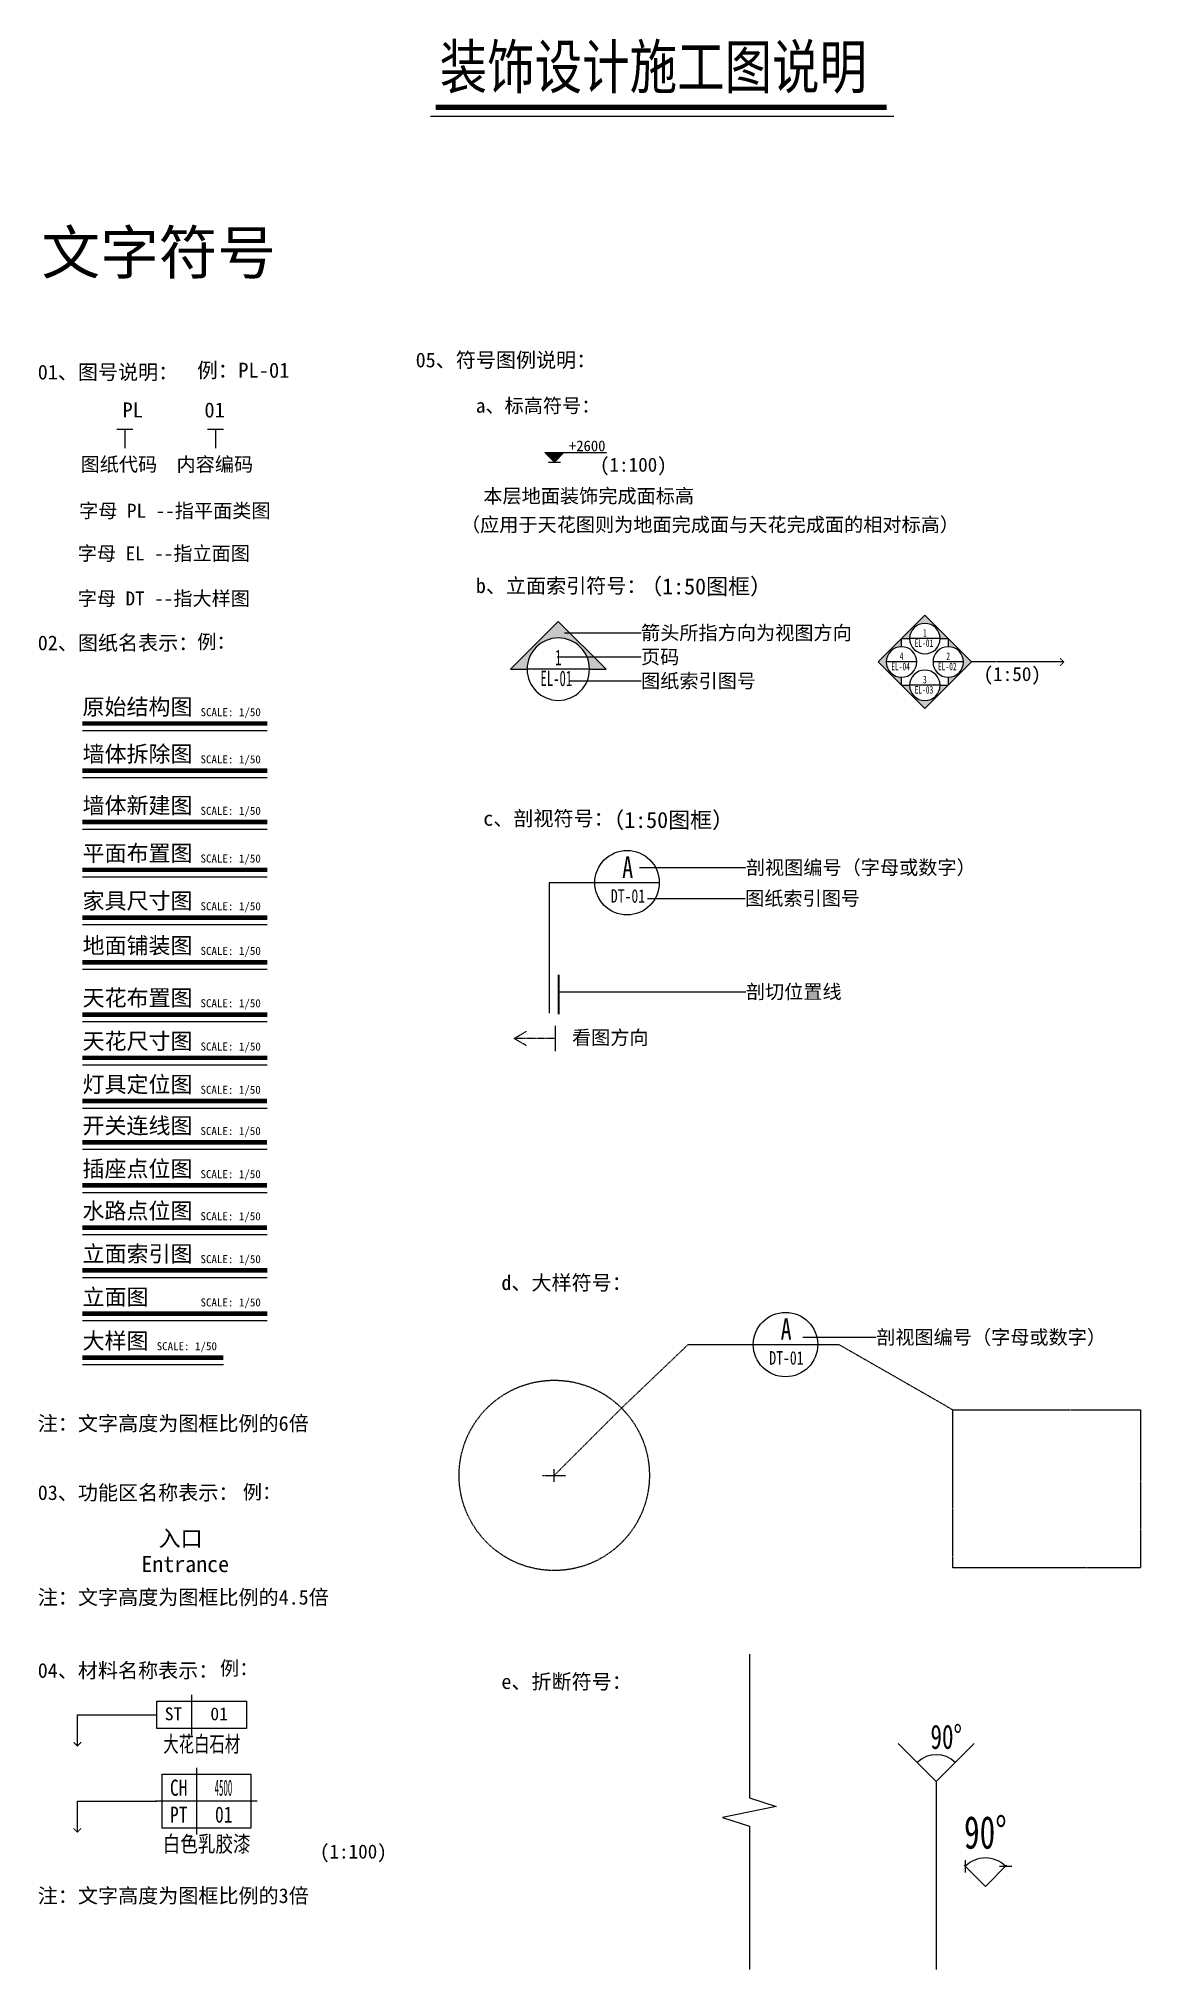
# Model space of a CAD drawing. Header units: millimetres. Extents: x -108685 to 756730, y -311791 to -113.
# Drawn here: x -44793 to -24280, y -145505 to -109554 of the extents above; entities that cross this region are included whole.
import ezdxf
from ezdxf.enums import TextEntityAlignment as Align

# ---------------------------------------------------------------- set-up
doc = ezdxf.new("R2010")
doc.units = ezdxf.units.MM
for name, pattern in [('CENTER', [50.8, 31.75, -6.35, 6.35, -6.35]), ('HIDDEN', [0.375, 0.25, -0.125]), ('HIDDENX2', [0.75, 0.5, -0.25])]:
    doc.linetypes.add(name, pattern=pattern)
for name, color, linetype in [('TB3-【顶面灯具及其他点位尺寸】Light point location dim', 44, 'Continuous'), ('TB4-【顶面文字】Word', 50, 'Continuous'), ('X11-【索引】Index sign', 44, 'CENTER'), ('X17-【标注】Dim', 44, 'Continuous'), ('X18-【文字】Word', 50, 'Continuous'), ('XX9-【标注引线】Dim', 44, 'Continuous')]:
    doc.layers.add(name, color=color, linetype=linetype)
doc.styles.add('AR', font='arial.ttf')
doc.styles.add('dim-font', font='romans.shx', dxfattribs={"bigfont": 'hztxt1.shx'})
doc.styles.add('hb', font='SimSun.ttf', dxfattribs={"width": 0.7})
doc.styles.add('Name-w', font='simhei.ttf', dxfattribs={"height": 1})
doc.styles.add('ORINTEK-E', font='simplex.shx')
doc.styles.add('st', font='SimSun.ttf', dxfattribs={"width": 0.7})
doc.styles.add('TF-宋体', font='SimSun.ttf', dxfattribs={"width": 0.7})
doc.styles.add('仿宋', font='NSimSun.ttf')
doc.styles.add('标注', font='NSimSun.ttf', dxfattribs={"width": 0.7})
doc.styles.add('标注文字', font='simplex.shx', dxfattribs={"width": 0.6})
doc.styles.add('样式 1', font='simhei.ttf', dxfattribs={"width": 0.8})
doc.styles.add('黑体', font='simhei.ttf')
doc.dimstyles.new('40', dxfattribs={"dimscale": 40, "dimtxt": 2.5, "dimasz": 1, "dimexe": 0.8, "dimexo": 0.8, "dimgap": 0.5, "dimtad": 1, "dimdec": 0, "dimtxsty": 'dim-font', "dimblk": 'ARCHTICK', "dimcen": 2.5, "dimdle": 0.8, "dimclrd": 83, "dimclre": 83, "dimclrt": 255, "dimadec": 0, "dimazin": 0, "dimtfac": 1, "dimtdec": 0, "dimtix": 1, "dimtmove": 2, "dimatfit": 3, "dimldrblk": 'ZJ', "dimfxl": 0.8, "dimarcsym": 0})
doc.dimstyles.new('D50', dxfattribs={"dimtxt": 150, "dimasz": 50, "dimexe": 50, "dimexo": 50, "dimgap": 50, "dimtad": 1, "dimdec": 0, "dimzin": 0, "dimdsep": 46, "dimtxsty": 'TF-宋体', "dimblk": 'ARCHTICK', "dimcen": 50, "dimdle": 50, "dimclrd": 256, "dimclre": 256, "dimclrt": 2, "dimadec": 0, "dimazin": 0, "dimtfac": 1, "dimtdec": 0, "dimtix": 1, "dimtofl": 0, "dimtmove": 2, "dimatfit": 3, "dimldrblk": 'DOT', "dimfxl": 1, "dimtolj": 1, "dimtzin": 0, "dimlwd": -1, "dimlwe": -1, "dimarcsym": 0})
doc.dimstyles.new('orintek-paper', dxfattribs={"dimscale": 0, "dimtxt": 2, "dimasz": 1, "dimexe": 2, "dimexo": 2, "dimtad": 1, "dimdec": 0, "dimdsep": 46, "dimtxsty": 'ORINTEK-E', "dimblk": 'or-arch', "dimcen": 0, "dimdle": 1, "dimclrd": 1, "dimclre": 1, "dimclrt": 7, "dimadec": 0, "dimazin": 0, "dimtfac": 1, "dimtdec": 0, "dimtix": 1, "dimtmove": 2, "dimatfit": 3, "dimldrblk": 'DOT', "dimfxl": 1, "dimtolj": 1, "dimtzin": 0, "dimarcsym": 0})

msp = doc.modelspace()

# ---------------------------------------------------------------- texts
at = {"color": 44, "linetype": 'ByBlock', "style": '黑体', "width": 0.8}
msp.add_text('装饰设计施工图说明', height=810, dxfattribs=at).set_placement((-37325.2, -110483))
at = {"color": 44, "style": '黑体'}
msp.add_text('文字符号', height=800, dxfattribs=at).set_placement((-44738.7, -113936.6))
at = {"color": 0, "style": '样式 1'}
for s, height, p in [('05、符号图例说明：', 273.97, (-37773.1, -115757)), ('01、图号说明：', 273.97, (-44809.1, -115982.7)), ('a、标高符号：', 261.51, (-36652.3, -116597.6)), ('本层地面装饰完成面标高', 261.512, (-36513.2, -118278.7)), ('字母 PL --指平面类图', 261.512, (-44039.5, -118553.4)), ('（应用于天花图则为地面完成面与天花完成面的相对标高）', 261.512, (-36930.8, -118812.1)), ('字母 EL --指立面图', 261.512, (-44065.8, -119347.5)), ('b、立面索引符号：', 273.97, (-36652.3, -119959.9)), ('字母 DT --指大样图', 261.512, (-44065.8, -120187.4)), ('02、图纸名表示：', 273.97, (-44809.1, -121024.1)), ('例：', 261.51, (-41840.6, -120993.5)), ('c、剖视符号：', 273.97, (-36513.9, -124292.3)), ('d、大样符号：', 273.97, (-36177.7, -132937)), ('注：文字高度为图框比例的6倍', 273.965, (-44809.1, -135557.9)), ('03、功能区名称表示：', 273.965, (-44809.1, -136847)), ('例：', 261.51, (-40991.7, -136825.6)), ('注：文字高度为图框比例的4.5倍', 273.965, (-44809.1, -138795.2)), ('04、材料名称表示：', 273.97, (-44809.1, -140157.9)), ('例：', 261.51, (-41416.3, -140106.5)), ('e、折断符号：', 273.97, (-36177.7, -140365.6)), ('注：文字高度为图框比例的3倍', 273.965, (-44809.1, -144352.1))]:
    msp.add_text(s, height=height, dxfattribs=at).set_placement(p, align=Align.BOTTOM_LEFT)
for s, p in [('图纸代码', (-43298.6, -117480.3)), ('内容编码', (-41512.2, -117480.3))]:
    msp.add_text(s, height=261.51, dxfattribs=at).set_placement(p, align=Align.MIDDLE_CENTER)
for s, height, p in [('(1:100)', 261.51, (-34342.5, -117487.5)), ('箭头所指方向为视图方向', 261.512, (-33577.3, -120616.9)), ('页码', 261.51, (-33577.3, -121065.2)), ('图纸索引图号', 261.51, (-33577.3, -121513.5)), ('(1:50)', 261.51, (-27199.1, -121385.1)), ('剖视图编号（字母或数字）', 261.512, (-31625.6, -124987.2)), ('图纸索引图号', 261.51, (-31639.8, -125562.1)), ('剖切位置线', 261.51, (-31625.6, -127300.4)), ('看图方向', 261.51, (-34863.1, -128154.2)), ('剖视图编号（字母或数字）', 261.512, (-29199.3, -133734)), ('(1:100)', 261.51, (-39555.8, -143310.6))]:
    msp.add_text(s, height=height, dxfattribs=at).set_placement(p, align=Align.MIDDLE_LEFT)
at = {"layer": 'TB4-【顶面文字】Word', "style": 'TF-宋体'}
msp.add_text('+2600', height=200, dxfattribs=at).set_placement((-34919.6, -117236.6))
at = {"layer": 'X18-【文字】Word', "style": 'TF-宋体'}
for s, height, p in [('原始结构图', 300, (-43974.6, -122144.8)), ('SCALE: 1/50', 150, (-41778.8, -122170.3)), ('墙体拆除图', 300, (-43974.6, -123023.1)), ('SCALE: 1/50', 150, (-41778.8, -123048.7)), ('墙体新建图', 300, (-43974.6, -123981.6)), ('SCALE: 1/50', 150, (-41778.8, -124007.1)), ('平面布置图', 300, (-43974.6, -124870)), ('SCALE: 1/50', 150, (-41778.8, -124895.5)), ('家具尺寸图', 300, (-43974.6, -125758.4)), ('SCALE: 1/50', 150, (-41778.8, -125783.9)), ('地面铺装图', 300, (-43974.6, -126590.4)), ('SCALE: 1/50', 150, (-41778.8, -126616)), ('天花布置图', 300, (-43974.6, -127565)), ('SCALE: 1/50', 150, (-41778.8, -127590.5)), ('天花尺寸图', 300, (-43974.6, -128370.5)), ('SCALE: 1/50', 150, (-41778.8, -128396)), ('灯具定位图', 300, (-43975.9, -129175.9)), ('SCALE: 1/50', 150, (-41780, -129201.5)), ('开关连线图', 300, (-43975.9, -129944)), ('SCALE: 1/50', 150, (-41780, -129969.5)), ('插座点位图', 300, (-43975.9, -130746.8)), ('SCALE: 1/50', 150, (-41780, -130772.4)), ('水路点位图', 300, (-43975.9, -131530.4)), ('SCALE: 1/50', 150, (-41780, -131556)), ('立面索引图', 300, (-43974.6, -132329.3)), ('SCALE: 1/50', 150, (-41778.8, -132354.9)), ('立面图', 300, (-43974.6, -133134.8)), ('SCALE: 1/50', 150, (-41778.8, -133160.4)), ('大样图', 300, (-43974.6, -133950.9)), ('SCALE: 1/50', 150, (-42595.4, -133976.5)), ('入口 ', 300, (-42558.7, -137628.6)), ('Entrance', 300, (-42880.4, -138107.3))]:
    msp.add_text(s, height=height, dxfattribs=at).set_placement(p)
at = {"layer": 'XX9-【标注引线】Dim', "style": '样式 1'}
for s, height, p in [('例：PL-01', 280.19, (-41840.6, -115952.1)), (' PL      01', 280.192, (-43422.4, -116692.4))]:
    msp.add_text(s, height=height, dxfattribs=at).set_placement(p, align=Align.BOTTOM_LEFT)
at = {"layer": 'XX9-【标注引线】Dim', "style": 'TF-宋体'}
for p in [(-33592.2, -119903.1), (-34298.6, -124252.8)]:
    msp.add_text('（1:50图框）', height=300, dxfattribs=at).set_placement(p)
at = {"layer": 'XX9-【标注引线】Dim', "style": '黑体', "width": 0.75, "flags": 8}
for tag, text, height, p in [('A', '1', 400, (-33825.9, -124982.1)), ('DT-01', 'A1', 250, (-33820.2, -125517.8)), ('A', '1', 400, (-30875.8, -133582.6)), ('DT-01', 'A1', 250, (-30870, -134118.3))]:
    msp.add_attdef(tag, text=text, height=height, dxfattribs=at).set_placement(p, align=Align.MIDDLE_CENTER)

# ---------------------------------------------------------------- blocks, each defined once
blk = doc.blocks.new('_ArchTick')
at = {"color": 0, "linetype": 'ByBlock', "const_width": 0.15}
blk.add_lwpolyline([(-0.5, -0.5), (0.5, 0.5)], dxfattribs=at)
blk = doc.blocks.new('ZJ')
at = {"color": 83}
blk.add_line((0, 0), (-1, 0), dxfattribs=at)
at = {"color": 83, "const_width": 0.2}
blk.add_lwpolyline([(-0.71, -0.71), (0, 0), (-0.71, 0.71)], dxfattribs=at)
blk = doc.blocks.new('or-arch')
at = {"color": 0}
blk.add_line((1, 0), (-1, 0), dxfattribs=at)
at = {"color": 0, "linetype": 'ByBlock', "const_width": 0.3}
blk.add_lwpolyline([(1, 1), (-1, -1)], dxfattribs=at)
blk = doc.blocks.new('FC-')
at = {"color": 2}
blk.add_line((0, -3.12), (0, 3.12), dxfattribs=at)
blk.add_lwpolyline([(8.48, -2.12), (-5.45, -2.12), (-5.45, 2.12), (8.48, 2.12)], close=True, dxfattribs=at)
at = {"color": 2, "style": '标注文字', "width": 0.7, "flags": 4}
blk.add_attdef('ITEM5', text='', height=2.5, dxfattribs=at).set_placement((-6.48, -1.52), align=Align.RIGHT)
at = {"color": 2, "width": 0.7, "flags": 4}
for tag, height, style, p in [('NUM1', 2, 'hb', (-2.86, 0.01)), ('NUM2', 2, 'hb', (4.21, 0.01)), ('NUM4', 2, 'hb', (1.51, -4.45)), ('NUM6', 2.5, '标注文字', (1.51, -8.45))]:
    blk.add_attdef(tag, text='', height=height, dxfattribs=dict(at, style=style)).set_placement(p, align=Align.MIDDLE)
at = {"color": 2, "style": '标注文字', "width": 0.7, "flags": 4}
blk.add_attdef('NUM3', (9.06, -1.52), '', height=2.5, dxfattribs=at)
blk = doc.blocks.new('A$C311D1D1E')
at = {"color": 2}
for p, q in [((0, -5.24), (0, 5.24)), ((9.48, 0), (-6.45, 0))]:
    blk.add_line(p, q, dxfattribs=at)
blk.add_lwpolyline([(-5.45, -4.24), (-5.45, 4.24), (8.48, 4.24), (8.48, -4.24)], close=True, dxfattribs=at)
at = {"color": 2, "width": 0.7, "flags": 4}
for tag, height, style, p in [('NUM7', 2.5, 'st', (-6.48, 0.84)), ('NUM8', 2, 'hb', (-6.48, -3.39))]:
    blk.add_attdef(tag, text='', height=height, dxfattribs=dict(at, style=style)).set_placement(p, align=Align.RIGHT)
for tag, height, style, p in [('NUM1', 2, 'hb', (-2.86, 2.13)), ('NUM2', 2, 'hb', (4.21, 2.13)), ('NUM3', 2, 'hb', (-2.86, -2.11)), ('NUM4', 2, 'hb', (4.21, -2.11)), ('NUM9', 2.5, 'st', (1.51, -6.66)), ('NUM10', 2, 'hb', (1.51, -9.39))]:
    blk.add_attdef(tag, text='', height=height, dxfattribs=dict(at, style=style)).set_placement(p, align=Align.MIDDLE)
for tag, p, height, style in [('NUM5', (9.06, 0.84), 2.5, 'st'), ('NUM6', (9.06, -3.39), 2, 'hb')]:
    blk.add_attdef(tag, p, '', height=height, dxfattribs=dict(at, style=style))
blk = doc.blocks.new('*U61')
blk.add_hatch(color=1).paths.add_polyline_path([(0, 6.89), (6.89, 0), (4.5, 0, 1), (-4.5, 0), (-6.89, 0)])
at = {"color": 1}
blk.add_line((-4.5, 0), (4.5, 0), dxfattribs=at)
blk.add_lwpolyline([(-4.5, 0), (-6.89, 0), (0, 6.89), (6.89, 0), (4.5, 0)], dxfattribs=at)
at = {"color": 4}
blk.add_circle((0, 0), 4.5, dxfattribs=at)
at = {"color": 2, "style": 'Name-w'}
blk.add_attdef('E1', text='', height=2.5, dxfattribs=at).set_placement((0, 1.69), align=Align.MIDDLE)
at = {"color": 2, "style": 'Name-w', "width": 0.5}
blk.add_attdef('1F-1E-01', text='', height=2.5, dxfattribs=at).set_placement((0, -3.26), align=Align.CENTER)
blk = doc.blocks.new('*U62')
blk.add_hatch(color=1).paths.add_polyline_path([(0, -6.89), (6.89, 0), (4.5, 0, -1), (-4.5, 0), (-6.89, 0)])
at = {"color": 1}
blk.add_line((-4.5, 0), (4.5, 0), dxfattribs=at)
blk.add_lwpolyline([(-4.5, 0), (-6.89, 0), (0, -6.89), (6.89, 0), (4.5, 0)], dxfattribs=at)
at = {"color": 4}
blk.add_circle((0, 0), 4.5, dxfattribs=at)
at = {"color": 2, "style": 'Name-w'}
blk.add_attdef('E1', text='', height=2.5, dxfattribs=at).set_placement((0, 1.69), align=Align.MIDDLE)
at = {"color": 2, "style": 'Name-w', "width": 0.5}
blk.add_attdef('1F-1E-01', text='', height=2.5, dxfattribs=at).set_placement((0, -3.26), align=Align.CENTER)
blk = doc.blocks.new('*U63')
blk.add_hatch(color=1).paths.add_polyline_path([(-6.89, 0), (0, 6.89), (0, 4.5, 1), (0, -4.5), (0, -6.89)])
at = {"color": 1}
blk.add_line((-4.5, 0), (4.5, 0), dxfattribs=at)
blk.add_lwpolyline([(0, -4.5), (0, -6.89), (-6.89, 0), (0, 6.89), (0, 4.5)], dxfattribs=at)
at = {"color": 4}
blk.add_circle((0, 0), 4.5, dxfattribs=at)
at = {"color": 2, "style": 'Name-w'}
blk.add_attdef('E1', text='', height=2.5, dxfattribs=at).set_placement((0, 1.69), align=Align.MIDDLE)
at = {"color": 2, "style": 'Name-w', "width": 0.5}
blk.add_attdef('1F-1E-01', text='', height=2.5, dxfattribs=at).set_placement((0, -3.26), align=Align.CENTER)
blk = doc.blocks.new('*U64')
blk.add_hatch(color=1).paths.add_polyline_path([(6.89, 0), (0, -6.89), (0, -4.5, 1), (0, 4.5), (0, 6.89)])
at = {"color": 1}
blk.add_line((-4.5, 0), (4.5, 0), dxfattribs=at)
blk.add_lwpolyline([(0, 4.5), (0, 6.89), (6.89, 0), (0, -6.89), (0, -4.5)], dxfattribs=at)
at = {"color": 4}
blk.add_circle((0, 0), 4.5, dxfattribs=at)
at = {"color": 2, "style": 'Name-w'}
blk.add_attdef('E1', text='', height=2.5, dxfattribs=at).set_placement((0, 1.69), align=Align.MIDDLE)
at = {"color": 2, "style": 'Name-w', "width": 0.5}
blk.add_attdef('1F-1E-01', text='', height=2.5, dxfattribs=at).set_placement((0, -3.26), align=Align.CENTER)
blk = doc.blocks.new('*U66')
at = {"color": 1}
for p, q in [((0, 0), (-14.14, 14.14)), ((14.14, 14.14), (0, 0)), ((0, 0), (0, -69.96))]:
    blk.add_line(p, q, dxfattribs=at)
blk.add_arc((0, 0), 10, 45, 135, dxfattribs=at)
at = {"color": 1, "style": 'AR', "width": 0.997701}
blk.add_attdef('90°', text='', height=9, dxfattribs=at).set_placement((-2.29, 12.33), (4.68, 12.33), align=Align.FIT)
blk = doc.blocks.new('bgfbvg')
h = blk.add_hatch(color=256)
h.dxf.hatch_style = 1
h.paths.add_polyline_path([(-34967, -119975), (-35415, -119975), (-35191, -120199)])
blk.add_line((-35331, -120199), (-35050, -120199))
blk.add_lwpolyline([(-34967, -119975), (-35191, -120199), (-35415, -119975), (-33978, -119975)])
blk = doc.blocks.new('*D68')
at = {"layer": 'Defpoints', "color": 0, "transparency": 16777216}
for p in [(79205.8, -312840.3), (79310.7, -312817), (79361.4, -312840.3), (79283.6, -312918.1), (79283.6, -312918.1)]:
    blk.add_point(p, dxfattribs=at)
at = {"layer": 'TB3-【顶面灯具及其他点位尺寸】Light point location dim', "transparency": 16777216}
blk.add_arc((79283.6, -312918.1), 104.7, 45, 135, dxfattribs=at)
at = {"layer": 'TB3-【顶面灯具及其他点位尺寸】Light point location dim', "transparency": 16777216, "xscale": 33, "yscale": 33, "zscale": 33}
for p, rotation in [((79209.6, -312844), 224.9999999999786), ((79357.6, -312844), 315)]:
    blk.add_blockref('_ArchTick', p, dxfattribs=dict(at, rotation=rotation))
at = {"layer": 'TB3-【顶面灯具及其他点位尺寸】Light point location dim', "color": 2, "transparency": 16777216, "insert": (79283.6, -312720.4), "char_height": 120, "attachment_point": 5, "style": 'TF-宋体'}
blk.add_mtext('\\A1;90°', dxfattribs=at)
blk = doc.blocks.new('_Dot')
at = {"color": 0, "linetype": 'ByBlock', "lineweight": -2}
blk.add_line((-0.5, 0), (-1, 0), dxfattribs=at)
at = {"color": 0, "linetype": 'ByBlock', "const_width": 0.5}
blk.add_lwpolyline([(-0.25, 0, 1), (0.25, 0, 1)], format="xyb", close=True, dxfattribs=at)
blk = doc.blocks.new('dfgdfh')
at = {"layer": 'TB3-【顶面灯具及其他点位尺寸】Light point location dim', "color": 1}
for q in [(79205.8, -312840.3), (79361.4, -312840.3)]:
    blk.add_line((79283.6, -312918.1), q, dxfattribs=at)
dim = blk.add_angular_dim_2l(base=(79310.7, -312817), line1=((79283.6, -312918.1), (79361.4, -312840.3)), line2=((79283.6, -312918.1), (79205.8, -312840.3)), dimstyle='D50', dxfattribs=at)
dim.commit()
dim.dimension.update_dxf_attribs({"geometry": '*D68', "text_midpoint": (79283.6, -312720.4)})

# ---------------------------------------------------------------- linework, layer by layer
at = {"color": 44, "linetype": 'ByBlock'}
msp.add_lwpolyline([(-37494.6, -110997.6), (-28870.8, -110997.6)], dxfattribs=at)
at = {"color": 44, "linetype": 'ByBlock', "const_width": 100}
msp.add_lwpolyline([(-37401.5, -110836), (-29000.9, -110836)], dxfattribs=at)
at = {"color": 0, "linetype": 'Continuous', "ltscale": 0.5}
for points in [[(-43334.7, -116823.3), (-43037.9, -116823.3)], [(-41649.6, -116823.3), (-41352.8, -116823.3)]]:
    msp.add_lwpolyline(points, dxfattribs=at)
at = {"color": 0}
for points in [[(-43186.3, -116823.3), (-43186.3, -117180.6)], [(-41501.2, -116823.3), (-41501.2, -117180.6)]]:
    msp.add_lwpolyline(points, dxfattribs=at)
at = {"color": 0, "linetype": 'Continuous', "ltscale": 3}
msp.add_lwpolyline([(-35171.2, -128408.6), (-35171.2, -127933.6)], dxfattribs=at)
at = {"color": 0, "linetype": 'HIDDENX2', "ltscale": 3}
for points in [[(-35709.5, -128305.7), (-35940.3, -128171.1), (-35709.5, -128036.5)], [(-35171.2, -128171.1), (-35940.3, -128171.1)]]:
    msp.add_lwpolyline(points, dxfattribs=at)
at = {"layer": 'XX9-【标注引线】Dim', "linetype": 'HIDDEN', "ltscale": 50}
for p, q in [((-33940.3, -135053.8), (-32700.8, -133870.9)), ((-32700.8, -133870.9), (-31487.3, -133870.9)), ((-35192.9, -136306.4), (-33940.3, -135053.8)), ((-35192.9, -136427.8), (-35192.9, -136185.1)), ((-35408.9, -136306.4), (-34977, -136306.4))]:
    msp.add_line(p, q, dxfattribs=at)
at = {"layer": 'XX9-【标注引线】Dim'}
msp.add_line((-31487.3, -133870.9), (-30287.3, -133870.9), dxfattribs=at)
at = {"layer": 'XX9-【标注引线】Dim', "color": 250, "const_width": 86}
for points in [[(-43976.4, -122306.3), (-40537.2, -122306.3)], [(-43976.4, -123184.7), (-40537.2, -123184.7)], [(-43976.4, -124143.1), (-40537.2, -124143.1)], [(-43976.4, -125031.5), (-40537.2, -125031.5)], [(-43976.4, -125919.9), (-40537.2, -125919.9)], [(-43976.4, -126752), (-40537.2, -126752)], [(-43976.4, -127726.5), (-40537.2, -127726.5)], [(-43976.4, -128532), (-40537.2, -128532)], [(-43977.7, -129337.5), (-40538.5, -129337.5)], [(-43977.7, -130105.5), (-40538.5, -130105.5)], [(-43977.7, -130908.3), (-40538.5, -130908.3)], [(-43977.7, -131692), (-40538.5, -131692)], [(-43976.4, -132490.9), (-40537.2, -132490.9)], [(-43976.4, -133296.3), (-40537.2, -133296.3)], [(-43976.4, -134112.5), (-41353.8, -134112.5)]]:
    msp.add_lwpolyline(points, dxfattribs=at)
at = {"layer": 'XX9-【标注引线】Dim', "color": 250}
for points in [[(-43974.8, -122435.3), (-40537.2, -122435.3)], [(-43974.8, -122435.3), (-40535.9, -122435.3)], [(-43974.8, -123313.7), (-40537.2, -123313.7)], [(-43974.8, -123313.7), (-40535.9, -123313.7)], [(-43974.8, -124272.2), (-40537.2, -124272.2)], [(-43974.8, -124272.2), (-40535.9, -124272.2)], [(-43974.8, -125160.6), (-40537.2, -125160.6)], [(-43974.8, -125160.6), (-40535.9, -125160.6)], [(-43974.8, -126049), (-40537.2, -126049)], [(-43974.8, -126049), (-40535.9, -126049)], [(-43974.8, -126881), (-40537.2, -126881)], [(-43974.8, -126881), (-40535.9, -126881)], [(-43974.8, -127855.5), (-40537.2, -127855.5)], [(-43974.8, -127855.5), (-40535.9, -127855.5)], [(-43974.8, -128661), (-40537.2, -128661)], [(-43974.8, -128661), (-40535.9, -128661)], [(-43976.1, -129466.5), (-40538.5, -129466.5)], [(-43976.1, -129466.5), (-40537.2, -129466.5)], [(-43976.1, -130234.5), (-40538.5, -130234.5)], [(-43976.1, -130234.5), (-40537.2, -130234.5)], [(-43976.1, -131037.4), (-40538.5, -131037.4)], [(-43976.1, -131037.4), (-40537.2, -131037.4)], [(-43976.1, -131821), (-40538.5, -131821)], [(-43976.1, -131821), (-40537.2, -131821)], [(-43974.8, -132619.9), (-40537.2, -132619.9)], [(-43974.8, -132619.9), (-40535.9, -132619.9)], [(-43974.8, -133425.4), (-40537.2, -133425.4)], [(-43974.8, -133425.4), (-40535.9, -133425.4)], [(-43974.8, -134241.5), (-41353.8, -134241.5)], [(-43974.8, -134241.5), (-41352.5, -134241.5)]]:
    msp.add_lwpolyline(points, dxfattribs=at)
at = {"layer": 'XX9-【标注引线】Dim'}
msp.add_lwpolyline([(-33237.4, -125270.4), (-35290.3, -125270.4), (-35290.3, -127702.7)], dxfattribs=at)
at = {"layer": 'XX9-【标注引线】Dim', "const_width": 40}
msp.add_lwpolyline([(-35111.7, -126981.8), (-35111.7, -127722)], dxfattribs=at)
at = {"layer": 'XX9-【标注引线】Dim', "linetype": 'HIDDEN', "ltscale": 50}
msp.add_lwpolyline([(-30287.3, -133870.9), (-29891.9, -133870.9), (-27771.7, -135086.1)], dxfattribs=at)
msp.add_lwpolyline([(-27771.7, -135086.1), (-24280, -135086.1), (-24280, -138026.3), (-27771.7, -138026.3)], close=True, dxfattribs=at)
at = {"layer": 'XX9-【标注引线】Dim', "color": 1}
msp.add_lwpolyline([(-31559.6, -139635.6), (-31559.6, -142311.7), (-31060.2, -142474), (-32058.9, -142674.5), (-31559.6, -142836.7), (-31559.6, -145504.9)], dxfattribs=at)
at = {"layer": 'XX9-【标注引线】Dim'}
for centre in [(-33837.4, -125270.4), (-30887.3, -133870.9)]:
    msp.add_circle(centre, 600, dxfattribs=at)
at = {"layer": 'XX9-【标注引线】Dim', "linetype": 'HIDDEN', "ltscale": 50}
msp.add_circle((-35192.9, -136306.4), 1771.5, dxfattribs=at)

# ---------------------------------------------------------------- block references
at = {"layer": 'TB3-【顶面灯具及其他点位尺寸】Light point location dim', "color": 1, "xscale": 5.072322961709536, "yscale": 5.072322961709536, "zscale": 5.072322961709536}
msp.add_blockref('dfgdfh', (-429317.5, 1443260.5), dxfattribs=at)
at = {"layer": 'TB4-【顶面文字】Word', "xscale": 0.8, "yscale": 0.8, "zscale": 0.8}
msp.add_blockref('bgfbvg', (-7038.1, -21279.1), dxfattribs=at)
at = {"layer": 'X17-【标注】Dim', "linetype": 'ByBlock'}
ref = msp.add_blockref('*U61', (-35117.9, -121294.7), dxfattribs=dict(at, xscale=-128.9887600368606, yscale=128.9887600368342, zscale=128.9887600368371))
ref.add_attrib('E00', '1', dxfattribs={"layer": '0', "color": 2, "height": 290.2, "style": 'Name-w', "width": 0.6}).set_placement((-35117.9, -121077.1), align=Align.MIDDLE)
ref.add_attrib('1A-00', 'EL-01', dxfattribs={"layer": '0', "color": 2, "height": 290.22, "style": 'Name-w', "width": 0.6}).set_placement((-35154.3, -121610.8), align=Align.CENTER)
ref = msp.add_blockref('*U61', (-28291.9, -120725.9), dxfattribs=dict(at, xscale=-63.07667167441383, yscale=63.07667167440093, zscale=63.07667167440235))
ref.add_attrib('E00', '1', dxfattribs={"layer": '0', "color": 2, "height": 141.9, "style": 'Name-w', "width": 0.6}).set_placement((-28291.9, -120619.4), align=Align.MIDDLE)
ref.add_attrib('1A-00', 'EL-01', dxfattribs={"layer": '0', "color": 2, "height": 141.92, "style": 'Name-w', "width": 0.6}).set_placement((-28309.7, -120880.4), align=Align.CENTER)
ref = msp.add_blockref('*U64', (-28726.8, -121160.7), dxfattribs=dict(at, xscale=-63.07667167441383, yscale=63.07667167440093, zscale=63.07667167440235))
ref.add_attrib('E00', '4', dxfattribs={"layer": '0', "color": 2, "height": 141.9, "style": 'Name-w', "width": 0.6}).set_placement((-28726.8, -121054.3), align=Align.MIDDLE)
ref.add_attrib('1A-00', 'EL-04', dxfattribs={"layer": '0', "color": 2, "height": 141.92, "style": 'Name-w', "width": 0.6}).set_placement((-28744.6, -121315.3), align=Align.CENTER)
ref = msp.add_blockref('*U63', (-27857, -121160.7), dxfattribs=dict(at, xscale=-63.07667167441383, yscale=63.07667167440093, zscale=63.07667167440235))
ref.add_attrib('E00', '2', dxfattribs={"layer": '0', "color": 2, "height": 141.9, "style": 'Name-w', "width": 0.6}).set_placement((-27857, -121054.3), align=Align.MIDDLE)
ref.add_attrib('1A-00', 'EL-02', dxfattribs={"layer": '0', "color": 2, "height": 141.92, "style": 'Name-w', "width": 0.6}).set_placement((-27874.8, -121315.3), align=Align.CENTER)
ref = msp.add_blockref('*U62', (-28291.9, -121595.6), dxfattribs=dict(at, xscale=-63.07667167441383, yscale=63.07667167440093, zscale=63.07667167440235))
ref.add_attrib('E00', '3', dxfattribs={"layer": '0', "color": 2, "height": 141.9, "style": 'Name-w', "width": 0.6}).set_placement((-28291.9, -121489.2), align=Align.MIDDLE)
ref.add_attrib('1A-00', 'EL-03', dxfattribs={"layer": '0', "color": 2, "height": 141.92, "style": 'Name-w', "width": 0.6}).set_placement((-28309.7, -121750.2), align=Align.CENTER)
at = {"layer": 'XX9-【标注引线】Dim', "color": 2}
ref = msp.add_blockref('FC-', (-41937.9, -140767.6), dxfattribs=dict(at, xscale=119.9999999999817, yscale=119.9999999999817, zscale=119.9999999999817))
ref.add_attrib('NUM1', 'ST', dxfattribs={"layer": '0', "color": 0, "height": 240, "style": 'hb', "flags": 4}).set_placement((-42281.3, -140866.7), align=Align.CENTER)
ref.add_attrib('NUM2', '01', dxfattribs={"layer": '0', "color": 0, "height": 240, "style": 'hb', "flags": 4}).set_placement((-41432.7, -140866.7), align=Align.CENTER)
ref.add_attrib('NUM6', '大花白石材', dxfattribs={"layer": '0', "color": 0, "height": 300, "style": 'st', "width": 0.7}).set_placement((-41756.3, -141301.9), align=Align.MIDDLE)
at = {"layer": 'XX9-【标注引线】Dim', "color": 1}
ref = msp.add_blockref('*U66', (-28079.6, -142006.9), dxfattribs=dict(at, xscale=50, yscale=50, zscale=50))
ref.add_attrib('90°', '90°', dxfattribs={"layer": '0', "color": 2, "height": 450, "style": '标注', "width": 0.7}).set_placement((-27894.8, -141399), align=Align.CENTER)
at = {"layer": 'XX9-【标注引线】Dim', "color": 2}
ref = msp.add_blockref('A$C311D1D1E', (-41845.6, -142373.8), dxfattribs=dict(at, xscale=118.588235293846, yscale=118.588235293846, zscale=118.588235293846))
ref.add_attrib('NUM9', '白色乳胶漆', dxfattribs={"layer": '0', "color": 0, "height": 300, "style": 'st', "width": 0.8, "flags": 4}).set_placement((-41664.6, -143163.7), align=Align.MIDDLE)
ref.add_attrib('NUM1', 'CH', dxfattribs={"layer": '0', "color": 0, "height": 300, "style": '仿宋', "width": 0.8, "flags": 4}).set_placement((-42184.9, -142121.6), align=Align.MIDDLE)
ref.add_attrib('NUM2', '4500', dxfattribs={"layer": '0', "color": 0, "height": 300, "style": '仿宋', "width": 0.385937, "flags": 4}).set_placement((-41517, -142271.7), (-41187.7, -142271.7), align=Align.FIT)
ref.add_attrib('NUM3', 'PT', dxfattribs={"layer": '0', "color": 0, "height": 300, "style": '仿宋', "width": 0.8, "flags": 4}).set_placement((-42184.9, -142624.1), align=Align.MIDDLE)
ref.add_attrib('NUM4', '01', dxfattribs={"layer": '0', "color": 0, "height": 300, "style": '仿宋', "width": 0.8, "flags": 4}).set_placement((-41346.3, -142624.1), align=Align.MIDDLE)

msp.set_redraw_order([(e.dxf.handle, doc.entitydb.next_handle()) for e in msp.query("TEXT MTEXT ATTDEF DIMENSION ARC_DIMENSION")])  # texts and dimensions are drawn at this point

# ---------------------------------------------------------------- leaders
at = {"color": 0}
for points in [[(-35003.3, -120616.9), (-33577.3, -120616.9)], [(-35138.8, -121065.2), (-33577.3, -121065.2)], [(-34920, -121513.5), (-33577.3, -121513.5)], [(-33603.2, -124987.2), (-31625.6, -124987.2)], [(-33459.4, -125562.1), (-31639.8, -125562.1)], [(-35111.7, -127300.4), (-31625.6, -127300.4)], [(-30562.7, -133734), (-29199.3, -133734)]]:
    msp.add_leader(points, dimstyle='orintek-paper', override={"dimscale": 1, "dimtad": 0}, dxfattribs=at)
at = {"layer": 'X11-【索引】Index sign', "color": 2}
msp.add_leader([(-25704.8, -121160.7), (-27422.2, -121160.7)], dimstyle='40', override={"dimscale": 1, "dimasz": 100, "dimtad": 0, "dimclrd": 5}, dxfattribs=at)
at = {"layer": 'XX9-【标注引线】Dim', "color": 2}
for points in [[(-44072.3, -141344.8), (-44072.3, -140767.6), (-42591.8, -140767.6)], [(-44072.3, -142950.9), (-44072.3, -142373.8), (-42591.8, -142373.8)]]:
    msp.add_leader(points, dimstyle='40', override={"dimscale": 1, "dimasz": 100, "dimtad": 0, "dimclrd": 5}, dxfattribs=at)

doc.saveas('drawing.dxf')
